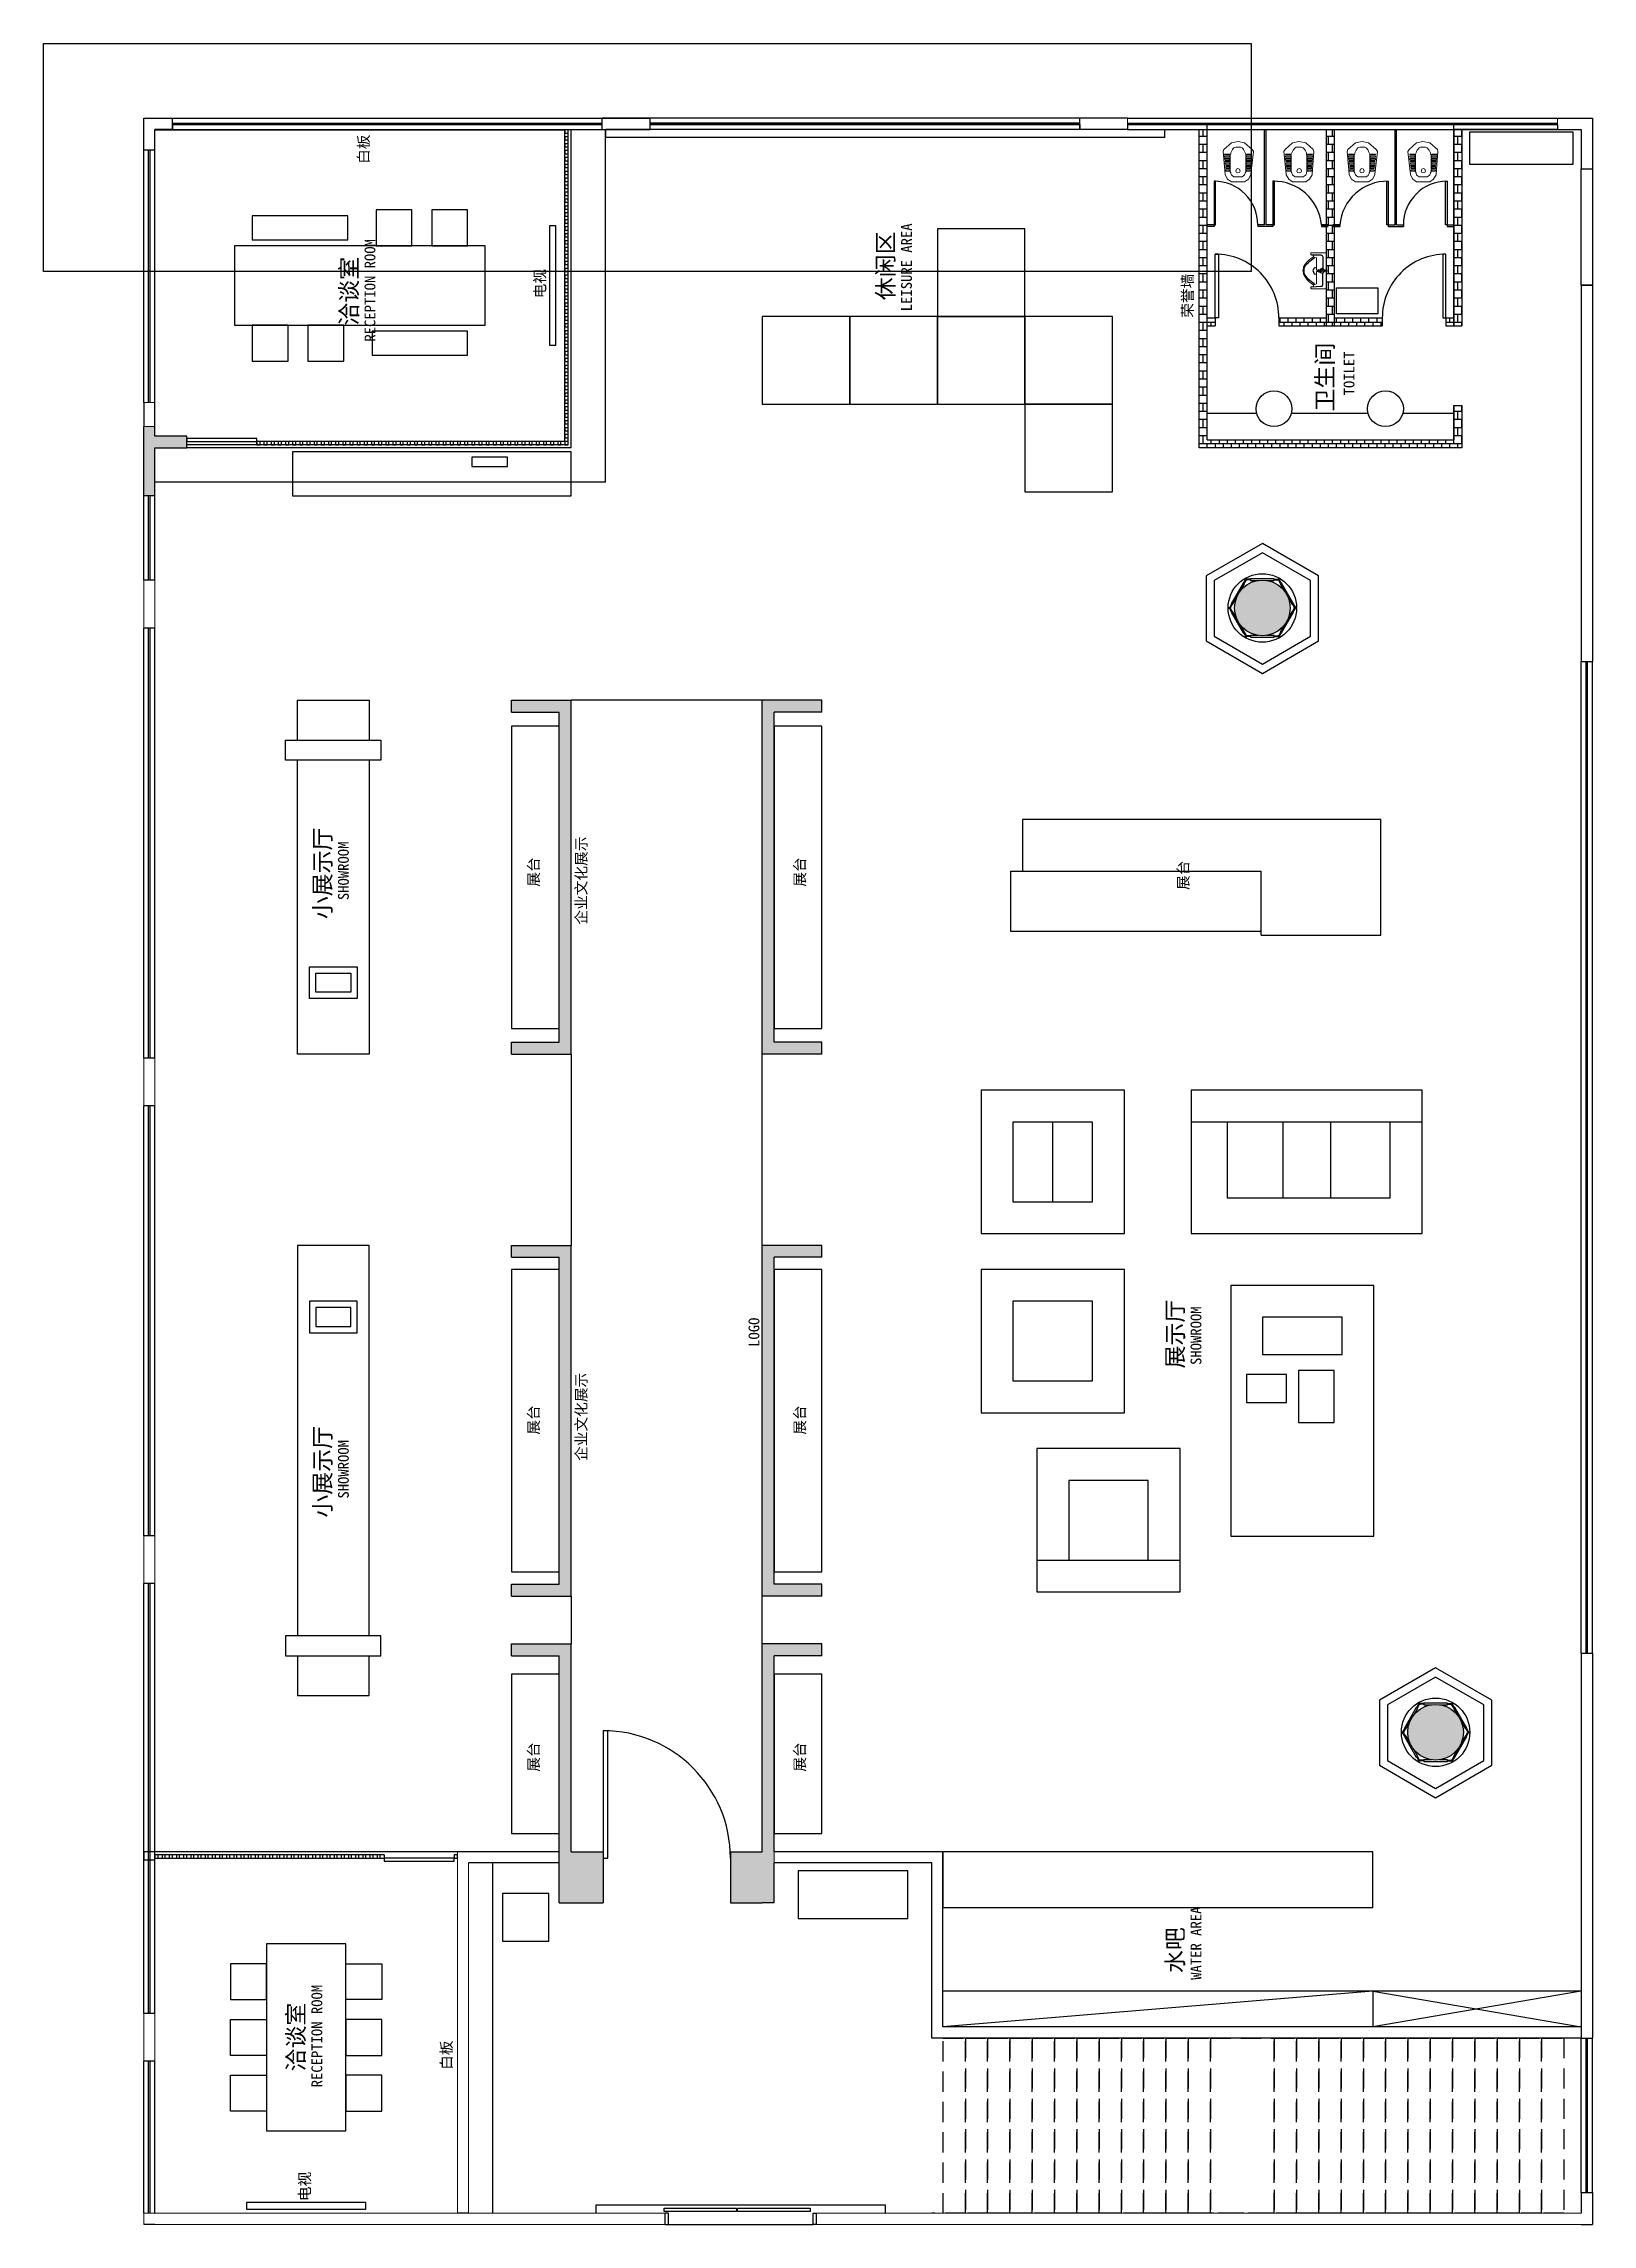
# Model space of a CAD drawing. Header units: millimetres. Extents: x 5625199 to 7433318, y -3316392 to -2552493.
# Drawn here: x 6168559 to 6188018, y -2655467 to -2628080 of the extents above; entities that cross this region are included whole.
import ezdxf

# ---------------------------------------------------------------- set-up
doc = ezdxf.new("R2010")
doc.units = ezdxf.units.MM
doc.linetypes.add('DASHEDX2', pattern=[38.1, 25.4, -12.7])
for name, color, linetype in [('155', 155, 'Continuous'), ('250', 250, 'Continuous'), ('PL-固定家具', 155, 'Continuous'), ('PL-固定落地', 155, 'Continuous'), ('PL-文字标注', 2, 'Continuous'), ('PL-新建墙体', 5, 'Continuous'), ('PL-活动家具', 15, 'Continuous'), ('PL-门', 4, 'Continuous')]:
    doc.layers.add(name, color=color, linetype=linetype)
doc.styles.add('黑体', font='simhei.ttf')
pattern_1 = [(180, (4007258.52, -8282773.3), (-4e-14, -101.6), []), (270, (4007258.515, -8282773.304), (50.8, -101.6), [101.6, -101.6])]

msp = doc.modelspace()

# ---------------------------------------------------------------- texts
at = {"layer": 'PL-文字标注', "color": 2, "style": '黑体'}
for s, height, p in [('白板', 135.168, (6172646.01, -2629590.38)), ('RECEPTION ROOM', 135.168, (6172727.29, -2631821.88)), ('休闲区', 211.2, (6179242.57, -2631302.67)), ('LEISURE AREA', 135.168, (6179468.19, -2631441.19)), ('洽谈室', 211.2, (6172501.66, -2631622.32)), ('电视', 135.168, (6174862.24, -2631278.61)), ('荣誉墙', 135.168, (6182998.6, -2631522.21)), ('卫生间', 211.2, (6184762.76, -2632700.28)), ('TOILET', 135.168, (6185028.39, -2632497.28)), ('小展示厅', 211.2, (6172167.84, -2639076.32)), ('SHOWROOM', 135.168, (6172393.46, -2638836.44)), ('企业文化展示', 135.168, (6175381.09, -2639143.82)), ('展台', 135.168, (6174782.77, -2638667.42)), ('展台', 135.168, (6178127.35, -2638667.42)), ('展台', 135.168, (6182945.33, -2638708.41)), ('展示厅', 211.2, (6182879.52, -2644718.31)), ('SHOWROOM', 135.168, (6183105.14, -2644674.03)), ('LOGO', 135.168, (6177551.9, -2644446.38)), ('企业文化展示', 135.168, (6175381.09, -2645878.76)), ('展台', 135.168, (6174782.77, -2645548.93)), ('展台', 135.168, (6178127.35, -2645548.93)), ('小展示厅', 211.2, (6172167.84, -2646592.09)), ('SHOWROOM', 135.168, (6172393.46, -2646352.21)), ('展台', 135.168, (6174782.77, -2649782.11)), ('展台', 135.168, (6178127.35, -2649782.11)), ('WATER AREA', 135.168, (6183105.14, -2652395.65)), ('水吧', 211.2, (6182879.52, -2652310.78)), ('洽谈室', 211.2, (6171834.02, -2653546.4)), ('RECEPTION ROOM', 135.168, (6172059.64, -2653745.97)), ('白板', 135.168, (6173687.42, -2653525.79)), ('电视', 135.168, (6171906.99, -2655174.96))]:
    msp.add_text(s, height=height, rotation=90, dxfattribs=at).set_placement(p)

# ---------------------------------------------------------------- blocks, each defined once
blk = doc.blocks.new('GRDRDRD')
at = {"lineweight": 9}
for points in [[(5099847, -2519310), (5099792, -2519279), (5099760, -2519231), (5099760, -2519145), (5099760, -2519066), (5099792, -2519018), (5099847, -2518987)], [(5099823, -2519097), (5099839, -2519073)], [(5099839, -2519073), (5099847, -2519066), (5099863, -2519058), (5099871, -2519058), (5099886, -2519050), (5100100, -2519050)], [(5099847, -2518987), (5099855, -2518987)], [(5100139, -2518955), (5099855, -2518987)], [(5100100, -2519050), (5100107, -2519050)], [(5100107, -2519050), (5100123, -2519058), (5100139, -2519066), (5100155, -2519073), (5100163, -2519081), (5100178, -2519089), (5100186, -2519097)], [(5100139, -2518955), (5100163, -2518971)], [(5100163, -2518971), (5100250, -2519066), (5100265, -2519145), (5100250, -2519231), (5100163, -2519326)], [(5099823, -2519200), (5099823, -2519097)], [(5099839, -2519223), (5099823, -2519200)], [(5100107, -2519247), (5100100, -2519247), (5099886, -2519247), (5099871, -2519239), (5099863, -2519239), (5099847, -2519231), (5099839, -2519223)], [(5100139, -2519334), (5099855, -2519310), (5099847, -2519310)], [(5100107, -2519239), (5100100, -2519247)], [(5100186, -2519200), (5100178, -2519208), (5100163, -2519216), (5100155, -2519223), (5100139, -2519231), (5100123, -2519239), (5100107, -2519239)], [(5100163, -2519326), (5100139, -2519334)], [(5100186, -2519097), (5100194, -2519113)], [(5100194, -2519176), (5100186, -2519200)], [(5100194, -2519176), (5100194, -2519113)]]:
    blk.add_lwpolyline(points, dxfattribs=at)
at = {"lineweight": 13}
for points in [[(5099894, -2518995), (5099910, -2518995), (5099910, -2519042), (5099894, -2519042)], [(5099926, -2518995), (5099942, -2518995), (5099942, -2519042), (5099926, -2519042)], [(5099950, -2518995), (5099965, -2518987), (5099965, -2519042), (5099950, -2519042)], [(5099981, -2518987), (5099997, -2518987), (5099997, -2519042), (5099981, -2519042)], [(5100013, -2518987), (5100021, -2518987), (5100021, -2519042), (5100013, -2519042)], [(5100052, -2519042), (5100036, -2519042), (5100036, -2518979), (5100052, -2518979)], [(5100084, -2519042), (5100068, -2519042), (5100068, -2518979), (5100084, -2518979)], [(5100107, -2519042), (5100100, -2519042), (5100100, -2518979), (5100107, -2518979)], [(5099894, -2519176), (5099878, -2519168), (5099871, -2519152), (5099878, -2519129), (5099894, -2519121), (5099918, -2519129), (5099926, -2519152), (5099918, -2519168)], [(5100084, -2519318), (5100068, -2519318), (5100068, -2519255), (5100084, -2519255)], [(5100100, -2519318), (5100100, -2519255), (5100107, -2519255), (5100107, -2519318)]]:
    blk.add_lwpolyline(points, close=True, dxfattribs=at)
for points in [[(5099894, -2519302), (5099894, -2519255), (5099910, -2519255), (5099910, -2519302)], [(5099910, -2519302), (5099894, -2519302)], [(5099926, -2519302), (5099926, -2519255), (5099942, -2519255), (5099942, -2519302)], [(5099942, -2519302), (5099926, -2519302)], [(5099950, -2519302), (5099950, -2519255), (5099965, -2519255), (5099965, -2519302)], [(5099965, -2519302), (5099950, -2519302)], [(5099981, -2519310), (5099981, -2519255), (5099997, -2519255), (5099997, -2519310)], [(5099997, -2519310), (5099981, -2519310)], [(5100013, -2519310), (5100013, -2519255), (5100021, -2519255), (5100021, -2519310)], [(5100021, -2519310), (5100013, -2519310)], [(5100036, -2519310), (5100036, -2519255), (5100052, -2519255), (5100052, -2519318), (5100036, -2519310)]]:
    blk.add_lwpolyline(points, dxfattribs=at)
blk = doc.blocks.new('SFSEEE')
at = {"lineweight": 9}
for points in [[(5103261, -2495352), (5103269, -2495352), (5103269, -2495375), (5103261, -2495375), (5103072, -2495375), (5103072, -2494925), (5103261, -2494925), (5103269, -2494933), (5103269, -2494949), (5103261, -2494949)], [(5103198, -2495139), (5103198, -2495012), (5103198, -2494989), (5103222, -2494981), (5103238, -2494973)], [(5103246, -2494949), (5103238, -2494957), (5103238, -2494965), (5103238, -2494973), (5103269, -2494996), (5103293, -2495012), (5103317, -2495036), (5103340, -2495075), (5103364, -2495107), (5103364, -2495123), (5103372, -2495154), (5103364, -2495178), (5103364, -2495202), (5103340, -2495233), (5103317, -2495265), (5103293, -2495289), (5103269, -2495304), (5103238, -2495328), (5103238, -2495336), (5103238, -2495344), (5103246, -2495352)], [(5103238, -2495328), (5103222, -2495320), (5103198, -2495312), (5103198, -2495296), (5103198, -2495162)]]:
    blk.add_lwpolyline(points, dxfattribs=at)
at = {"lineweight": 25}
for points in [[(5103261, -2494949), (5103143, -2494957), (5103127, -2494957), (5103119, -2494973), (5103119, -2495123)], [(5103222, -2494981), (5103230, -2494989), (5103261, -2495012), (5103285, -2495028), (5103301, -2495044), (5103332, -2495083), (5103348, -2495107), (5103356, -2495131), (5103356, -2495154), (5103356, -2495170), (5103348, -2495194), (5103332, -2495225), (5103301, -2495257), (5103285, -2495273), (5103261, -2495289), (5103230, -2495312), (5103222, -2495320)], [(5103072, -2495146), (5103096, -2495146), (5103104, -2495139)], [(5103104, -2495162), (5103096, -2495162), (5103072, -2495162), (5103072, -2495139)], [(5103261, -2495352), (5103143, -2495352), (5103127, -2495344), (5103119, -2495328), (5103119, -2495178)], [(5103159, -2495139), (5103159, -2495131)], [(5103159, -2495162), (5103159, -2495154)], [(5103167, -2495146), (5103175, -2495146), (5103182, -2495146)], [(5103167, -2495154), (5103175, -2495154), (5103182, -2495154)], [(5103175, -2495162), (5103175, -2495154)], [(5103182, -2495146), (5103190, -2495146), (5103190, -2495139), (5103190, -2495162), (5103190, -2495139), (5103190, -2495162), (5103182, -2495154)], [(5103198, -2495194), (5103230, -2495186), (5103246, -2495154), (5103230, -2495115), (5103198, -2495107)]]:
    blk.add_lwpolyline(points, dxfattribs=at)
for points in [[(5103072, -2495139), (5103072, -2495162), (5103072, -2495146)], [(5103127, -2495123), (5103111, -2495131), (5103104, -2495154), (5103111, -2495170), (5103127, -2495178), (5103151, -2495170), (5103159, -2495154), (5103151, -2495131)], [(5103143, -2495154), (5103135, -2495146), (5103127, -2495146), (5103119, -2495154), (5103127, -2495162), (5103135, -2495162)], [(5103175, -2495162), (5103175, -2495139), (5103167, -2495139), (5103167, -2495162)]]:
    blk.add_lwpolyline(points, close=True, dxfattribs=at)
blk = doc.blocks.new('G$CFB626B85')
at = {"layer": 'PL-活动家具'}
for points in [[(1100, 3300), (2200, 3300), (2200, 4400), (1100, 4400)], [(1100, 2200), (2200, 2200), (2200, 3300), (1100, 3300)], [(1100, 1100), (2200, 1100), (2200, 2200), (1100, 2200)], [(2200, 1100), (3300, 1100), (3300, 2200), (2200, 2200)], [(0, 0), (1100, 0), (1100, 1100), (0, 1100)], [(1100, 0), (2200, 0), (2200, 1100), (1100, 1100)]]:
    blk.add_lwpolyline(points, close=True, dxfattribs=at)

# ---------------------------------------------------------------- hatches: boundary and pattern name
at = {"layer": 'PL-新建墙体'}
h = msp.add_hatch(dxfattribs=at)
h.set_pattern_fill('AR-B88', color=250, scale=0.5, angle=180)
h.set_pattern_definition(pattern_1)
h.paths.add_polyline_path([(6183077.88, -2629157.18), (6183077.86, -2633157.35), (6186378.24, -2633157.35), (6186378.24, -2632623.14), (6186278.14, -2632623.14), (6186278.14, -2633057.14), (6183179.96, -2633057.14), (6183179.98, -2629157.18)])
h.paths.add_polyline_path([(6184679.05, -2629157.18), (6184679.05, -2631623.14), (6184779.05, -2631623.14), (6184779.05, -2629157.18)])
h.paths.add_polyline_path([(6184679.05, -2631523.14), (6184079.74, -2631523.14), (6184079.74, -2631623.14), (6184679.05, -2631623.14)])
h.paths.add_polyline_path([(6184779.05, -2631623.14), (6185378.14, -2631623.14), (6185378.14, -2631523.14), (6184779.05, -2631523.14)])
h.paths.add_polyline_path([(6183179.97, -2631523.14), (6183179.97, -2631623.14), (6183279.74, -2631623.14), (6183279.74, -2631523.14)])
h.paths.add_polyline_path([(6186278.14, -2631523.14), (6186178.14, -2631523.14), (6186178.14, -2631623.14), (6186278.14, -2631623.14)])
h.paths.add_polyline_path([(6186278.14, -2631623.14), (6186378.24, -2631623.14), (6186378.24, -2629157.19), (6186278.14, -2629157.19), (6186278.14, -2631523.14)])
h = msp.add_hatch(dxfattribs=at)
h.set_pattern_fill('AR-B88', color=250, scale=0.5, angle=180)
h.set_pattern_definition(pattern_1)
h.paths.add_polyline_path([(6175038.18, -2650926.74), (6175038.18, -2651426.74), (6175188.18, -2651426.74), (6175588.18, -2651426.72), (6175588.18, -2650786.74), (6175188.18, -2650786.74), (6175188.18, -2648175.61), (6174438.18, -2648175.61), (6174438.18, -2648325.61), (6175038.18, -2648325.61), (6175038.18, -2650786.74)])
h.paths.add_polyline_path([(6177588.18, -2651426.74), (6177738.18, -2651426.64), (6177738.18, -2650926.74), (6177738.18, -2650786.47), (6177738.18, -2648325.61), (6178338.18, -2648325.61), (6178338.18, -2648175.61), (6177588.18, -2648175.61), (6177588.18, -2650786.74), (6177188.18, -2650786.74), (6177188.18, -2651426.66)])
h.paths.add_polyline_path([(6177588.18, -2647575.61), (6178338.18, -2647575.61), (6178338.18, -2647425.61), (6177738.18, -2647425.61), (6177738.18, -2643321.99), (6178338.18, -2643321.99), (6178338.18, -2643171.99), (6177588.18, -2643171.99)])
h.paths.add_polyline_path([(6175188.18, -2643171.99), (6174438.18, -2643171.99), (6174438.18, -2643321.99), (6175038.18, -2643321.99), (6175038.18, -2647425.61), (6174438.18, -2647425.61), (6174438.18, -2647575.61), (6175188.18, -2647575.61)])
h.paths.add_polyline_path([(6175188.18, -2636326.71), (6174438.18, -2636326.71), (6174438.18, -2636476.71), (6175038.18, -2636476.71), (6175038.18, -2640621.99), (6174438.18, -2640621.99), (6174438.18, -2640771.99), (6175188.18, -2640771.99)])
h.paths.add_polyline_path([(6177588.18, -2640771.99), (6178338.18, -2640771.99), (6178338.18, -2640621.99), (6177738.18, -2640621.99), (6177738.18, -2636476.71), (6178338.18, -2636476.71), (6178338.18, -2636326.71), (6177588.18, -2636326.71)])
h.paths.add_polyline_path([(6169818.07, -2633757.35), (6169878.07, -2633757.35), (6169898.07, -2633757.35), (6169958.07, -2633757.35), (6169958.07, -2633157.35), (6170358.07, -2633157.35), (6170358.07, -2633007.35), (6169958.07, -2633007.35), (6169958.07, -2632886.76), (6169818.07, -2632886.76)])
h.paths.add_polyline_path([(6183871.62, -2634816.83, 1), (6183871.62, -2635516.83, 1)])
h.paths.add_polyline_path([(6186048.24, -2648936.76, 1), (6186048.24, -2649636.76, 1)])

# ---------------------------------------------------------------- linework, layer by layer
at = {"color": 255, "ltscale": 500}
for p, q in [((6169818.07, -2629418.86), (6169818.07, -2629017.16)), ((6169818.07, -2629017.16), (6170178.24, -2629017.18)), ((6169958.07, -2629418.86), (6169958.07, -2629157.18)), ((6170178.24, -2629157.18), (6169958.07, -2629157.18)), ((6170178.24, -2629157.18), (6170178.24, -2629017.18)), ((6175578.24, -2629157.18), (6175578.24, -2629017.18)), ((6176178.24, -2629157.18), (6176178.24, -2629017.18)), ((6181578.24, -2629157.19), (6181578.24, -2629017.18)), ((6187878.24, -2629652.99), (6188018.24, -2629652.99)), ((6187878.24, -2631112.18), (6188018.24, -2631112.18)), ((6169818.07, -2632586.76), (6169818.07, -2632886.76)), ((6169958.07, -2632886.76), (6169958.07, -2632586.76)), ((6169958.07, -2655466.87), (6169818.07, -2655466.87)), ((6173898.07, -2655326.76), (6173758.07, -2655326.76))]:
    msp.add_line(p, q, dxfattribs=at)
at = {"color": 250, "ltscale": 500}
for p, q in [((6170178.24, -2629017.18), (6175578.24, -2629017.18)), ((6170178.24, -2629157.18), (6173346.15, -2629157.18)), ((6170178.24, -2629157.18), (6175578.24, -2629157.18)), ((6181578.24, -2629017.18), (6176178.24, -2629017.18)), ((6181578.24, -2629157.18), (6176178.24, -2629157.18)), ((6182178.42, -2629017.18), (6187578.42, -2629017.18)), ((6182178.42, -2629157.18), (6187578.42, -2629157.18)), ((6169818.07, -2632586.76), (6169818.07, -2629418.86)), ((6169958.07, -2632586.76), (6169958.07, -2629418.86)), ((6169818.07, -2634818.86), (6169818.07, -2633757.35)), ((6169958.07, -2634818.86), (6169958.07, -2633757.35)), ((6169818.07, -2640818.86), (6169818.07, -2635418.86)), ((6169958.07, -2640818.86), (6169958.07, -2635418.86)), ((6187878.24, -2648294.04), (6187878.24, -2635839.92)), ((6188018.24, -2648294.04), (6188018.24, -2635839.92)), ((6169818.07, -2646818.86), (6169818.07, -2641418.86)), ((6169958.07, -2646818.86), (6169958.07, -2641418.86)), ((6169818.07, -2652818.86), (6169818.07, -2647418.86)), ((6169958.07, -2652818.86), (6169958.07, -2647418.86)), ((6187878.24, -2655067.19), (6187878.24, -2653126.76)), ((6188018.24, -2655067.19), (6188018.24, -2653126.76)), ((6169818.07, -2655326.76), (6169818.07, -2653418.86)), ((6169958.07, -2655326.76), (6169958.07, -2653418.86)), ((6176408.56, -2655466.87), (6178228.56, -2655466.87))]:
    msp.add_line(p, q, dxfattribs=at)
at = {"color": 3, "ltscale": 500}
for p, q in [((6170178.24, -2629077.18), (6175578.24, -2629077.18)), ((6170178.24, -2629097.18), (6175578.24, -2629097.18)), ((6181578.24, -2629077.18), (6176178.24, -2629077.18)), ((6181578.24, -2629097.18), (6176178.24, -2629097.18)), ((6182178.42, -2629077.18), (6187578.42, -2629077.18)), ((6182178.42, -2629097.18), (6187578.42, -2629097.18)), ((6169878.07, -2632586.76), (6169878.07, -2629418.86)), ((6169898.07, -2632586.76), (6169898.07, -2629418.86)), ((6169878.07, -2634818.86), (6169878.07, -2633757.35)), ((6169898.07, -2634818.86), (6169898.07, -2633757.35)), ((6169878.07, -2640818.86), (6169878.07, -2635418.86)), ((6169898.07, -2640818.86), (6169898.07, -2635418.86)), ((6187938.24, -2648294.04), (6187938.24, -2635839.92)), ((6187958.24, -2648294.04), (6187958.24, -2635839.92)), ((6169878.07, -2646818.86), (6169878.07, -2641418.86)), ((6169898.07, -2646818.86), (6169898.07, -2641418.86)), ((6169878.07, -2652818.86), (6169878.07, -2647418.86)), ((6169898.07, -2652818.86), (6169898.07, -2647418.86)), ((6187938.24, -2655067.19), (6187938.24, -2653126.76)), ((6187958.24, -2655067.19), (6187958.24, -2653126.76)), ((6169878.07, -2655326.76), (6169878.07, -2653418.86)), ((6169898.07, -2655326.76), (6169898.07, -2653418.86))]:
    msp.add_line(p, q, dxfattribs=at)
at = {"ltscale": 500}
for p, q in [((6175578.24, -2629017.18), (6176178.24, -2629017.18)), ((6176178.24, -2629017.18), (6175578.24, -2629017.18)), ((6175578.24, -2629157.18), (6176178.24, -2629157.18)), ((6176178.24, -2629157.18), (6175623.18, -2629157.18)), ((6182178.42, -2629017.18), (6181578.24, -2629017.18)), ((6182178.42, -2629157.18), (6181578.24, -2629157.18)), ((6186278.14, -2629157.17), (6186278.14, -2631623.14)), ((6186378.24, -2629157.17), (6186378.24, -2629157.17)), ((6187578.47, -2629017.17), (6188018.24, -2629017.17)), ((6187578.47, -2629157.17), (6187878.24, -2629157.17)), ((6187878.24, -2629157.17), (6187878.24, -2629652.99)), ((6188018.24, -2629017.17), (6188018.24, -2629652.99)), ((6187878.24, -2631112.18), (6187878.24, -2635839.92)), ((6188018.24, -2631112.18), (6188018.24, -2635839.92)), ((6186378.24, -2633157.35), (6184475.6, -2633157.35)), ((6187878.24, -2648294.04), (6187878.24, -2653126.76)), ((6188018.24, -2648294.04), (6188018.24, -2653126.76)), ((6175038.18, -2650786.74), (6173758.07, -2650786.74)), ((6179858.29, -2650786.55), (6177738.18, -2650786.47)), ((6179858.29, -2652986.76), (6179858.29, -2650786.74)), ((6175038.18, -2650926.74), (6173898.07, -2650926.74)), ((6179718.66, -2650926.74), (6177738.18, -2650926.74)), ((6179718.66, -2653126.76), (6179718.66, -2650926.74)), ((6187878.24, -2655067.19), (6187878.24, -2655326.76)), ((6188018.24, -2655067.19), (6188018.24, -2655466.87)), ((6176368.56, -2655466.87), (6176368.56, -2655326.77)), ((6178268.56, -2655466.87), (6178268.56, -2655326.77)), ((6187878.24, -2655466.87), (6188018.24, -2655466.87))]:
    msp.add_line(p, q, dxfattribs=at)
at = {"color": 255, "lineweight": 9}
for p, q in [((6182178.42, -2629017.17), (6182178.42, -2629157.18)), ((6187578.47, -2629017.17), (6187578.47, -2629157.17)), ((6187878.24, -2631112.18), (6187878.24, -2635839.92)), ((6188018.24, -2631112.18), (6188018.24, -2635839.92)), ((6169818.07, -2632586.76), (6169958.07, -2632586.76)), ((6169818.07, -2632886.76), (6169958.07, -2632886.76)), ((6169818.07, -2635418.86), (6169818.07, -2634818.86)), ((6169958.07, -2635418.86), (6169958.07, -2634818.86)), ((6169818.07, -2641418.86), (6169818.07, -2640818.86)), ((6169958.07, -2641418.86), (6169958.07, -2640818.86)), ((6169818.07, -2647418.86), (6169818.07, -2646818.86)), ((6169958.07, -2647418.86), (6169958.07, -2646818.86)), ((6169818.07, -2653418.86), (6169818.07, -2652818.86)), ((6169958.07, -2653418.86), (6169958.07, -2652818.86))]:
    msp.add_line(p, q, dxfattribs=at)
at = {"color": 255}
for p, q in [((6169958.07, -2629418.86), (6169818.07, -2629418.86)), ((6169958.07, -2634818.86), (6169818.07, -2634818.86)), ((6169958.07, -2635418.86), (6169818.07, -2635418.86)), ((6187878.24, -2635839.92), (6188018.24, -2635839.92)), ((6169958.07, -2640818.86), (6169818.07, -2640818.86)), ((6169958.07, -2641418.86), (6169818.07, -2641418.86)), ((6169958.07, -2646818.86), (6169818.07, -2646818.86)), ((6169958.07, -2647418.86), (6169818.07, -2647418.86)), ((6187878.24, -2648294.04), (6188018.24, -2648294.04)), ((6187878.24, -2648294.04), (6188018.24, -2648294.04)), ((6169958.07, -2652818.86), (6169818.07, -2652818.86)), ((6187878.24, -2653126.76), (6188018.24, -2653126.76)), ((6169958.07, -2653418.86), (6169818.07, -2653418.86)), ((6187878.24, -2655067.19), (6188018.24, -2655067.19))]:
    msp.add_line(p, q, dxfattribs=at)
at = {"lineweight": 9}
for p, q in [((6173758.07, -2650786.74), (6173758.07, -2653266.76)), ((6177738.18, -2650926.74), (6177738.18, -2650786.74)), ((6173898.07, -2650926.74), (6173898.07, -2653126.76)), ((6173758.07, -2655326.76), (6173758.07, -2653266.76)), ((6173758.07, -2653266.76), (6173758.07, -2653266.76)), ((6173898.07, -2655326.76), (6173898.07, -2653126.76))]:
    msp.add_line(p, q, dxfattribs=at)
at = {"lineweight": 18}
for p, q in [((6179858.29, -2650786.55), (6179858.29, -2652986.76)), ((6169818.07, -2655326.76), (6173758.07, -2655326.76)), ((6169818.07, -2655326.76), (6169818.07, -2655466.87)), ((6176368.56, -2655466.87), (6169958.07, -2655466.87)), ((6173898.07, -2655326.76), (6176368.56, -2655326.77)), ((6187878.24, -2655326.76), (6178268.56, -2655326.77)), ((6187878.24, -2655466.87), (6178268.56, -2655466.87))]:
    msp.add_line(p, q, dxfattribs=at)
for p, q in [((6187878.24, -2652986.76), (6179858.29, -2652986.76)), ((6187878.24, -2653126.76), (6179718.66, -2653126.76))]:
    msp.add_line(p, q)
at = {"color": 255, "linetype": 'DASHEDX2', "ltscale": 10}
msp.add_line((6187378.24, -2655326.76), (6179719.23, -2655326.76), dxfattribs=at)
at = {"color": 255, "lineweight": 18}
msp.add_line((6185157.67, -2655326.76), (6179719.23, -2655326.76), dxfattribs=at)
at = {"color": 250, "linetype": 'DASHEDX2', "ltscale": 10}
for points in [[(6179860.24, -2655326.76), (6179860.32, -2653126.76), (6180140.32, -2653126.76), (6180140.24, -2655326.76)], [(6180140.24, -2655326.76), (6180140.32, -2653126.76), (6180420.32, -2653126.76), (6180420.24, -2655326.76)], [(6180420.24, -2655326.76), (6180420.32, -2653126.76), (6180700.32, -2653126.76), (6180700.24, -2655326.76)], [(6180700.24, -2655326.76), (6180700.32, -2653126.76), (6180980.32, -2653126.76), (6180980.24, -2655326.76)], [(6180980.24, -2655326.76), (6180980.32, -2653126.76), (6181260.32, -2653126.76), (6181260.24, -2655326.76)], [(6181260.24, -2655326.76), (6181260.32, -2653126.76), (6181540.32, -2653126.76), (6181540.24, -2655326.76)], [(6181540.24, -2655326.76), (6181540.32, -2653126.76), (6181820.32, -2653126.76), (6181820.24, -2655326.76)], [(6181820.24, -2655326.76), (6181820.32, -2653126.76), (6182100.32, -2653126.76), (6182100.24, -2655326.76)], [(6182100.24, -2655326.76), (6182100.32, -2653126.76), (6182380.32, -2653126.76), (6182380.24, -2655326.76)], [(6182380.24, -2655326.76), (6182380.32, -2653126.76), (6182660.32, -2653126.76), (6182660.24, -2655326.76)], [(6182660.24, -2655326.76), (6182660.32, -2653126.76), (6182940.32, -2653126.76), (6182940.24, -2655326.76)], [(6182940.24, -2655326.76), (6182940.32, -2653126.76), (6183220.32, -2653126.76), (6183220.24, -2655326.76)], [(6183220.24, -2655326.76), (6183220.32, -2653126.76), (6184020.32, -2653126.76), (6184020.24, -2655326.76)], [(6184020.24, -2655326.76), (6184020.32, -2653126.76), (6184300.32, -2653126.76), (6184300.24, -2655326.76)], [(6184300.24, -2655326.76), (6184300.32, -2653126.76), (6184580.32, -2653126.76), (6184580.24, -2655326.76)], [(6184580.24, -2655326.76), (6184580.32, -2653126.76), (6184860.32, -2653126.76), (6184860.24, -2655326.76)], [(6184860.24, -2655326.76), (6184860.32, -2653126.76), (6185140.32, -2653126.76), (6185140.24, -2655326.76)], [(6185140.24, -2655326.76), (6185140.32, -2653126.76), (6185420.32, -2653126.76), (6185420.24, -2655326.76)], [(6185420.24, -2655326.76), (6185420.32, -2653126.76), (6185700.32, -2653126.76), (6185700.24, -2655326.76)], [(6185700.24, -2655326.76), (6185700.32, -2653126.76), (6185980.32, -2653126.76), (6185980.24, -2655326.76)], [(6185980.24, -2655326.76), (6185980.32, -2653126.76), (6186260.32, -2653126.76), (6186260.24, -2655326.76)], [(6186260.24, -2655326.76), (6186260.32, -2653126.76), (6186540.32, -2653126.76), (6186540.24, -2655326.76)], [(6186540.24, -2655326.76), (6186540.32, -2653126.76), (6186820.32, -2653126.76), (6186820.24, -2655326.76)], [(6186820.24, -2655326.76), (6186820.32, -2653126.76), (6187100.32, -2653126.76), (6187100.24, -2655326.76)], [(6187100.24, -2655326.76), (6187100.32, -2653126.76), (6187380.32, -2653126.76), (6187380.24, -2655326.76)], [(6187380.24, -2655326.76), (6187380.32, -2653126.76), (6187660.32, -2653126.76), (6187660.24, -2655326.76)]]:
    msp.add_lwpolyline(points, close=True, dxfattribs=at)
at = {"ltscale": 500}
for points in [[(6176368.56, -2655466.87), (6176408.56, -2655466.87), (6176408.56, -2655326.87), (6176368.56, -2655326.87)], [(6178268.56, -2655466.87), (6178228.56, -2655466.87), (6178228.56, -2655326.87), (6178268.56, -2655326.87)]]:
    msp.add_lwpolyline(points, dxfattribs=at)
at = {"layer": '155', "color": 6, "ltscale": 500}
msp.add_lwpolyline([(6168559.07, -2628079.53), (6183732.26, -2628079.53), (6183732.26, -2630940.28), (6168559.07, -2630940.28)], close=True, dxfattribs=at)
at = {"layer": '250', "ltscale": 500}
for p, q in [((6177588.18, -2636326.71), (6175188.18, -2636326.71)), ((6175188.18, -2640771.99), (6175188.18, -2643171.99)), ((6177588.18, -2643171.99), (6177588.18, -2640771.99)), ((6175188.18, -2647575.61), (6175188.18, -2648175.61)), ((6177588.18, -2648175.61), (6177588.18, -2647575.61))]:
    msp.add_line(p, q, dxfattribs=at)
msp.add_lwpolyline([(6187878.24, -2631112.18), (6187878.24, -2629652.99), (6188018.24, -2629652.99), (6188018.24, -2631112.18)], close=True, dxfattribs=at)
at = {"layer": 'PL-固定家具', "ltscale": 500}
for p, q in [((6175108.18, -2633077.35), (6175108.18, -2629157.18)), ((6175148.18, -2633117.35), (6175148.18, -2629157.18)), ((6183899.52, -2630357.16), (6183899.52, -2629157.16)), ((6183919.52, -2630357.16), (6183919.52, -2629157.16)), ((6185538.36, -2630357.16), (6185538.36, -2629157.16)), ((6185558.36, -2630357.16), (6185558.36, -2629157.16)), ((6183264.75, -2630357.16), (6183179.98, -2630357.16)), ((6183264.75, -2630377.16), (6183179.98, -2630377.16)), ((6183264.75, -2630357.16), (6183264.75, -2630377.16)), ((6183899.52, -2630357.16), (6183814.75, -2630357.16)), ((6183814.75, -2630357.16), (6183814.75, -2630377.16)), ((6184004.28, -2630377.16), (6183814.75, -2630377.16)), ((6184004.28, -2630357.16), (6183919.52, -2630357.16)), ((6184004.28, -2630357.16), (6184004.28, -2630377.16)), ((6184699.06, -2630357.16), (6184614.28, -2630357.16)), ((6184614.28, -2630357.16), (6184699.05, -2630357.16)), ((6184614.28, -2630357.16), (6184614.28, -2630377.16)), ((6184699.06, -2630377.16), (6184614.28, -2630377.16)), ((6184614.28, -2630377.16), (6184699.05, -2630377.16)), ((6184758.82, -2630357.16), (6184843.6, -2630357.16)), ((6184758.82, -2630377.16), (6184843.6, -2630377.16)), ((6184843.6, -2630357.16), (6184758.83, -2630357.16)), ((6184843.6, -2630377.16), (6184758.83, -2630377.16)), ((6184843.6, -2630357.16), (6184843.6, -2630377.16)), ((6185453.6, -2630357.16), (6185538.36, -2630357.16)), ((6185453.6, -2630357.16), (6185453.6, -2630377.16)), ((6185453.6, -2630377.16), (6185643.13, -2630377.16)), ((6185558.36, -2630357.16), (6185643.13, -2630357.16)), ((6185643.13, -2630357.16), (6185643.13, -2630377.16)), ((6186193.13, -2630357.16), (6186277.9, -2630357.16)), ((6186193.13, -2630357.16), (6186193.13, -2630377.16)), ((6186193.13, -2630377.16), (6186277.9, -2630377.16)), ((6175108.18, -2633077.35), (6171238.07, -2633077.35)), ((6175148.18, -2633117.35), (6171238.07, -2633117.35)), ((6172837.96, -2650826.74), (6169957.96, -2650826.74)), ((6169957.96, -2650866.74), (6172838.07, -2650866.74)), ((6172838.07, -2650826.74), (6172838.07, -2650866.74))]:
    msp.add_line(p, q, dxfattribs=at)
at = {"layer": 'PL-固定家具', "color": 8}
for p, q in [((6183633.69, -2634856.12), (6183657.84, -2634816.55)), ((6183642.23, -2634861.33), (6183666.38, -2634821.76)), ((6183721.5, -2634805.43), (6183675.16, -2634806.55)), ((6183721.74, -2634815.42), (6183675.4, -2634816.55)), ((6184021.5, -2634815.42), (6184067.84, -2634816.55)), ((6184021.74, -2634805.43), (6184068.09, -2634806.55)), ((6184101.01, -2634861.33), (6184076.86, -2634821.76)), ((6184109.55, -2634856.12), (6184085.4, -2634816.55)), ((6183483.57, -2635116.14), (6183461.38, -2635156.84)), ((6183483.57, -2635217.53), (6183461.38, -2635176.83)), ((6183492.35, -2635120.93), (6183470.16, -2635161.62)), ((6183492.35, -2635212.74), (6183470.16, -2635172.04)), ((6184250.89, -2635120.93), (6184273.09, -2635161.62)), ((6184250.89, -2635212.74), (6184273.09, -2635172.04)), ((6184259.67, -2635116.14), (6184281.86, -2635156.84)), ((6184259.67, -2635217.53), (6184281.86, -2635176.83)), ((6183633.69, -2635477.55), (6183657.84, -2635517.12)), ((6183642.23, -2635472.34), (6183666.38, -2635511.91)), ((6184101.01, -2635472.34), (6184076.86, -2635511.91)), ((6184109.55, -2635477.55), (6184085.4, -2635517.12)), ((6183721.5, -2635528.24), (6183675.16, -2635527.11)), ((6183721.74, -2635518.25), (6183675.4, -2635517.12)), ((6184021.5, -2635518.25), (6184067.84, -2635517.12)), ((6184021.74, -2635528.24), (6184068.09, -2635527.11)), ((6185810.31, -2648976.04), (6185834.46, -2648936.47)), ((6185818.85, -2648981.25), (6185843, -2648941.68)), ((6185898.12, -2648925.35), (6185851.78, -2648926.48)), ((6185898.36, -2648935.35), (6185852.02, -2648936.47)), ((6186198.12, -2648935.35), (6186244.46, -2648936.47)), ((6186198.36, -2648925.35), (6186244.71, -2648926.48)), ((6186277.64, -2648981.25), (6186253.49, -2648941.68)), ((6186286.17, -2648976.04), (6186262.02, -2648936.47)), ((6185660.19, -2649236.06), (6185638, -2649276.76)), ((6185660.19, -2649337.45), (6185638, -2649296.75)), ((6185668.97, -2649240.85), (6185646.78, -2649281.55)), ((6185668.97, -2649332.66), (6185646.78, -2649291.97)), ((6186427.51, -2649240.85), (6186449.71, -2649281.55)), ((6186427.51, -2649332.66), (6186449.71, -2649291.97)), ((6186436.29, -2649236.06), (6186458.49, -2649276.76)), ((6186436.29, -2649337.45), (6186458.49, -2649296.75)), ((6185810.31, -2649597.47), (6185834.46, -2649637.04)), ((6185818.85, -2649592.26), (6185843, -2649631.83)), ((6185898.12, -2649648.17), (6185851.78, -2649647.04)), ((6185898.36, -2649638.17), (6185852.02, -2649637.04)), ((6186198.12, -2649638.17), (6186244.46, -2649637.04)), ((6186198.36, -2649648.17), (6186244.71, -2649647.04)), ((6186277.64, -2649592.26), (6186253.49, -2649631.83)), ((6186286.17, -2649597.47), (6186262.02, -2649637.04))]:
    msp.add_line(p, q, dxfattribs=at)
at = {"layer": 'PL-固定家具'}
msp.add_line((6174198.07, -2650926.74), (6174198.07, -2655326.76), dxfattribs=at)
at = {"layer": 'PL-固定家具', "color": 250, "ltscale": 500}
for points in [[(6175108.18, -2629162.35), (6175108.18, -2629202.35), (6175148.18, -2629202.35), (6175148.18, -2629162.35)], [(6175108.18, -2629249.35), (6175108.18, -2629289.35), (6175148.18, -2629289.35), (6175148.18, -2629249.35)], [(6175108.18, -2629336.35), (6175108.18, -2629376.35), (6175148.18, -2629376.35), (6175148.18, -2629336.35)], [(6175108.18, -2629423.35), (6175108.18, -2629463.35), (6175148.18, -2629463.35), (6175148.18, -2629423.35)], [(6175108.18, -2629510.35), (6175108.18, -2629550.35), (6175148.18, -2629550.35), (6175148.18, -2629510.35)], [(6175108.18, -2629597.35), (6175108.18, -2629637.35), (6175148.18, -2629637.35), (6175148.18, -2629597.35)], [(6175108.18, -2629684.35), (6175108.18, -2629724.35), (6175148.18, -2629724.35), (6175148.18, -2629684.35)], [(6175108.18, -2629771.35), (6175108.18, -2629811.35), (6175148.18, -2629811.35), (6175148.18, -2629771.35)], [(6175108.18, -2629858.35), (6175108.18, -2629898.35), (6175148.18, -2629898.35), (6175148.18, -2629858.35)], [(6175108.18, -2629945.35), (6175108.18, -2629985.35), (6175148.18, -2629985.35), (6175148.18, -2629945.35)], [(6175108.18, -2630032.35), (6175108.18, -2630072.35), (6175148.18, -2630072.35), (6175148.18, -2630032.35)], [(6175108.18, -2630119.35), (6175108.18, -2630159.35), (6175148.18, -2630159.35), (6175148.18, -2630119.35)], [(6175108.18, -2630206.35), (6175108.18, -2630246.35), (6175148.18, -2630246.35), (6175148.18, -2630206.35)], [(6175108.18, -2630293.35), (6175108.18, -2630333.35), (6175148.18, -2630333.35), (6175148.18, -2630293.35)], [(6175108.18, -2630380.35), (6175108.18, -2630420.35), (6175148.18, -2630420.35), (6175148.18, -2630380.35)], [(6175108.18, -2630467.35), (6175108.18, -2630507.35), (6175148.18, -2630507.35), (6175148.18, -2630467.35)], [(6175108.18, -2630554.35), (6175108.18, -2630594.35), (6175148.18, -2630594.35), (6175148.18, -2630554.35)], [(6175108.18, -2630641.35), (6175108.18, -2630681.35), (6175148.18, -2630681.35), (6175148.18, -2630641.35)], [(6175108.18, -2630728.35), (6175108.18, -2630768.35), (6175148.18, -2630768.35), (6175148.18, -2630728.35)], [(6175108.18, -2630815.35), (6175108.18, -2630855.35), (6175148.18, -2630855.35), (6175148.18, -2630815.35)], [(6175108.18, -2630902.35), (6175108.18, -2630942.35), (6175148.18, -2630942.35), (6175148.18, -2630902.35)], [(6175108.18, -2630989.35), (6175108.18, -2631029.35), (6175148.18, -2631029.35), (6175148.18, -2630989.35)], [(6175108.18, -2631076.35), (6175108.18, -2631116.35), (6175148.18, -2631116.35), (6175148.18, -2631076.35)], [(6175108.18, -2631163.35), (6175108.18, -2631203.35), (6175148.18, -2631203.35), (6175148.18, -2631163.35)], [(6175108.18, -2631250.35), (6175108.18, -2631290.35), (6175148.18, -2631290.35), (6175148.18, -2631250.35)], [(6175108.18, -2631337.35), (6175108.18, -2631377.35), (6175148.18, -2631377.35), (6175148.18, -2631337.35)], [(6175108.18, -2631424.35), (6175108.18, -2631464.35), (6175148.18, -2631464.35), (6175148.18, -2631424.35)], [(6175108.18, -2631511.35), (6175108.18, -2631551.35), (6175148.18, -2631551.35), (6175148.18, -2631511.35)], [(6175108.18, -2631598.35), (6175108.18, -2631638.35), (6175148.18, -2631638.35), (6175148.18, -2631598.35)], [(6175108.18, -2631685.35), (6175108.18, -2631725.35), (6175148.18, -2631725.35), (6175148.18, -2631685.35)], [(6175108.18, -2631772.35), (6175108.18, -2631812.35), (6175148.18, -2631812.35), (6175148.18, -2631772.35)], [(6175108.18, -2631859.35), (6175108.18, -2631899.35), (6175148.18, -2631899.35), (6175148.18, -2631859.35)], [(6175108.18, -2631946.35), (6175108.18, -2631986.35), (6175148.18, -2631986.35), (6175148.18, -2631946.35)], [(6175108.18, -2632033.35), (6175108.18, -2632073.35), (6175148.18, -2632073.35), (6175148.18, -2632033.35)], [(6175108.18, -2632120.35), (6175108.18, -2632160.35), (6175148.18, -2632160.35), (6175148.18, -2632120.35)], [(6175108.18, -2632207.35), (6175108.18, -2632247.35), (6175148.18, -2632247.35), (6175148.18, -2632207.35)], [(6175108.18, -2632294.35), (6175108.18, -2632334.35), (6175148.18, -2632334.35), (6175148.18, -2632294.35)], [(6175108.18, -2632381.35), (6175108.18, -2632421.35), (6175148.18, -2632421.35), (6175148.18, -2632381.35)], [(6175108.18, -2632468.35), (6175108.18, -2632508.35), (6175148.18, -2632508.35), (6175148.18, -2632468.35)], [(6175108.18, -2632555.35), (6175108.18, -2632595.35), (6175148.18, -2632595.35), (6175148.18, -2632555.35)], [(6175108.18, -2632642.35), (6175108.18, -2632682.35), (6175148.18, -2632682.35), (6175148.18, -2632642.35)], [(6175108.18, -2632729.35), (6175108.18, -2632769.35), (6175148.18, -2632769.35), (6175148.18, -2632729.35)], [(6175108.18, -2632816.35), (6175108.18, -2632856.35), (6175148.18, -2632856.35), (6175148.18, -2632816.35)], [(6175108.18, -2632903.35), (6175108.18, -2632943.35), (6175148.18, -2632943.35), (6175148.18, -2632903.35)], [(6175108.18, -2632990.35), (6175108.18, -2633030.35), (6175148.18, -2633030.35), (6175148.18, -2632990.35)], [(6171238.18, -2633077.35), (6171238.18, -2633117.35), (6171278.18, -2633117.35), (6171278.18, -2633077.35)], [(6171328.18, -2633077.35), (6171328.18, -2633117.35), (6171368.18, -2633117.35), (6171368.18, -2633077.35)], [(6171418.18, -2633077.35), (6171418.18, -2633117.35), (6171458.18, -2633117.35), (6171458.18, -2633077.35)], [(6171508.18, -2633077.35), (6171508.18, -2633117.35), (6171548.18, -2633117.35), (6171548.18, -2633077.35)], [(6171598.18, -2633077.35), (6171598.18, -2633117.35), (6171638.18, -2633117.35), (6171638.18, -2633077.35)], [(6171688.18, -2633077.35), (6171688.18, -2633117.35), (6171728.18, -2633117.35), (6171728.18, -2633077.35)], [(6171778.18, -2633077.35), (6171778.18, -2633117.35), (6171818.18, -2633117.35), (6171818.18, -2633077.35)], [(6171868.18, -2633077.35), (6171868.18, -2633117.35), (6171908.18, -2633117.35), (6171908.18, -2633077.35)], [(6171958.18, -2633077.35), (6171958.18, -2633117.35), (6171998.18, -2633117.35), (6171998.18, -2633077.35)], [(6172048.18, -2633077.35), (6172048.18, -2633117.35), (6172088.18, -2633117.35), (6172088.18, -2633077.35)], [(6172138.18, -2633077.35), (6172138.18, -2633117.35), (6172178.18, -2633117.35), (6172178.18, -2633077.35)], [(6172228.18, -2633077.35), (6172228.18, -2633117.35), (6172268.18, -2633117.35), (6172268.18, -2633077.35)], [(6172318.18, -2633077.35), (6172318.18, -2633117.35), (6172358.18, -2633117.35), (6172358.18, -2633077.35)], [(6172408.18, -2633077.35), (6172408.18, -2633117.35), (6172448.18, -2633117.35), (6172448.18, -2633077.35)], [(6172498.18, -2633077.35), (6172498.18, -2633117.35), (6172538.18, -2633117.35), (6172538.18, -2633077.35)], [(6172588.18, -2633077.35), (6172588.18, -2633117.35), (6172628.18, -2633117.35), (6172628.18, -2633077.35)], [(6172678.18, -2633077.35), (6172678.18, -2633117.35), (6172718.18, -2633117.35), (6172718.18, -2633077.35)], [(6172768.18, -2633077.35), (6172768.18, -2633117.35), (6172808.18, -2633117.35), (6172808.18, -2633077.35)], [(6172858.18, -2633077.35), (6172858.18, -2633117.35), (6172898.18, -2633117.35), (6172898.18, -2633077.35)], [(6172948.18, -2633077.35), (6172948.18, -2633117.35), (6172988.18, -2633117.35), (6172988.18, -2633077.35)], [(6173038.18, -2633077.35), (6173038.18, -2633117.35), (6173078.18, -2633117.35), (6173078.18, -2633077.35)], [(6173128.18, -2633077.35), (6173128.18, -2633117.35), (6173168.18, -2633117.35), (6173168.18, -2633077.35)], [(6173218.18, -2633077.35), (6173218.18, -2633117.35), (6173258.18, -2633117.35), (6173258.18, -2633077.35)], [(6173308.18, -2633077.35), (6173308.18, -2633117.35), (6173348.18, -2633117.35), (6173348.18, -2633077.35)], [(6173398.18, -2633077.35), (6173398.18, -2633117.35), (6173438.18, -2633117.35), (6173438.18, -2633077.35)], [(6173488.18, -2633077.35), (6173488.18, -2633117.35), (6173528.18, -2633117.35), (6173528.18, -2633077.35)], [(6173578.18, -2633077.35), (6173578.18, -2633117.35), (6173618.18, -2633117.35), (6173618.18, -2633077.35)], [(6173668.18, -2633077.35), (6173668.18, -2633117.35), (6173708.18, -2633117.35), (6173708.18, -2633077.35)], [(6173758.18, -2633077.35), (6173758.18, -2633117.35), (6173798.18, -2633117.35), (6173798.18, -2633077.35)], [(6173848.18, -2633077.35), (6173848.18, -2633117.35), (6173888.18, -2633117.35), (6173888.18, -2633077.35)], [(6173938.18, -2633077.35), (6173938.18, -2633117.35), (6173978.18, -2633117.35), (6173978.18, -2633077.35)], [(6174028.18, -2633077.35), (6174028.18, -2633117.35), (6174068.18, -2633117.35), (6174068.18, -2633077.35)], [(6174118.18, -2633077.35), (6174118.18, -2633117.35), (6174158.18, -2633117.35), (6174158.18, -2633077.35)], [(6174208.18, -2633077.35), (6174208.18, -2633117.35), (6174248.18, -2633117.35), (6174248.18, -2633077.35)], [(6174298.18, -2633077.35), (6174298.18, -2633117.35), (6174338.18, -2633117.35), (6174338.18, -2633077.35)], [(6174388.18, -2633077.35), (6174388.18, -2633117.35), (6174428.18, -2633117.35), (6174428.18, -2633077.35)], [(6174478.18, -2633077.35), (6174478.18, -2633117.35), (6174518.18, -2633117.35), (6174518.18, -2633077.35)], [(6174568.18, -2633077.35), (6174568.18, -2633117.35), (6174608.18, -2633117.35), (6174608.18, -2633077.35)], [(6174658.18, -2633077.35), (6174658.18, -2633117.35), (6174698.18, -2633117.35), (6174698.18, -2633077.35)], [(6174748.18, -2633077.35), (6174748.18, -2633117.35), (6174788.18, -2633117.35), (6174788.18, -2633077.35)], [(6174838.18, -2633077.35), (6174838.18, -2633117.35), (6174878.18, -2633117.35), (6174878.18, -2633077.35)], [(6174928.18, -2633077.35), (6174928.18, -2633117.35), (6174968.18, -2633117.35), (6174968.18, -2633077.35)], [(6175018.18, -2633077.35), (6175018.18, -2633117.35), (6175058.18, -2633117.35), (6175058.18, -2633077.35)], [(6169997.96, -2650866.74), (6169997.96, -2650826.74), (6169957.96, -2650826.74), (6169957.96, -2650866.74)], [(6170087.96, -2650866.74), (6170087.96, -2650826.74), (6170047.96, -2650826.74), (6170047.96, -2650866.74)], [(6170177.96, -2650866.74), (6170177.96, -2650826.74), (6170137.96, -2650826.74), (6170137.96, -2650866.74)], [(6170267.96, -2650866.74), (6170267.96, -2650826.74), (6170227.96, -2650826.74), (6170227.96, -2650866.74)], [(6170357.96, -2650866.74), (6170357.96, -2650826.74), (6170317.96, -2650826.74), (6170317.96, -2650866.74)], [(6170447.96, -2650866.74), (6170447.96, -2650826.74), (6170407.96, -2650826.74), (6170407.96, -2650866.74)], [(6170537.96, -2650866.74), (6170537.96, -2650826.74), (6170497.96, -2650826.74), (6170497.96, -2650866.74)], [(6170627.96, -2650866.74), (6170627.96, -2650826.74), (6170587.96, -2650826.74), (6170587.96, -2650866.74)], [(6170717.96, -2650866.74), (6170717.96, -2650826.74), (6170677.96, -2650826.74), (6170677.96, -2650866.74)], [(6170807.96, -2650866.74), (6170807.96, -2650826.74), (6170767.96, -2650826.74), (6170767.96, -2650866.74)], [(6170897.96, -2650866.74), (6170897.96, -2650826.74), (6170857.96, -2650826.74), (6170857.96, -2650866.74)], [(6170987.96, -2650866.74), (6170987.96, -2650826.74), (6170947.96, -2650826.74), (6170947.96, -2650866.74)], [(6171077.96, -2650866.74), (6171077.96, -2650826.74), (6171037.96, -2650826.74), (6171037.96, -2650866.74)], [(6171167.96, -2650866.74), (6171167.96, -2650826.74), (6171127.96, -2650826.74), (6171127.96, -2650866.74)], [(6171257.96, -2650866.74), (6171257.96, -2650826.74), (6171217.96, -2650826.74), (6171217.96, -2650866.74)], [(6171347.96, -2650866.74), (6171347.96, -2650826.74), (6171307.96, -2650826.74), (6171307.96, -2650866.74)], [(6171437.96, -2650866.74), (6171437.96, -2650826.74), (6171397.96, -2650826.74), (6171397.96, -2650866.74)], [(6171527.96, -2650866.74), (6171527.96, -2650826.74), (6171487.96, -2650826.74), (6171487.96, -2650866.74)], [(6171617.96, -2650866.74), (6171617.96, -2650826.74), (6171577.96, -2650826.74), (6171577.96, -2650866.74)], [(6171707.96, -2650866.74), (6171707.96, -2650826.74), (6171667.96, -2650826.74), (6171667.96, -2650866.74)], [(6171797.96, -2650866.74), (6171797.96, -2650826.74), (6171757.96, -2650826.74), (6171757.96, -2650866.74)], [(6171887.96, -2650866.74), (6171887.96, -2650826.74), (6171847.96, -2650826.74), (6171847.96, -2650866.74)], [(6171977.96, -2650866.74), (6171977.96, -2650826.74), (6171937.96, -2650826.74), (6171937.96, -2650866.74)], [(6172067.96, -2650866.74), (6172067.96, -2650826.74), (6172027.96, -2650826.74), (6172027.96, -2650866.74)], [(6172157.96, -2650866.74), (6172157.96, -2650826.74), (6172117.96, -2650826.74), (6172117.96, -2650866.74)], [(6172247.96, -2650866.74), (6172247.96, -2650826.74), (6172207.96, -2650826.74), (6172207.96, -2650866.74)], [(6172337.96, -2650866.74), (6172337.96, -2650826.74), (6172297.96, -2650826.74), (6172297.96, -2650866.74)], [(6172427.96, -2650866.74), (6172427.96, -2650826.74), (6172387.96, -2650826.74), (6172387.96, -2650866.74)], [(6172517.96, -2650866.74), (6172517.96, -2650826.74), (6172477.96, -2650826.74), (6172477.96, -2650866.74)], [(6172607.96, -2650866.74), (6172607.96, -2650826.74), (6172567.96, -2650826.74), (6172567.96, -2650866.74)], [(6172697.96, -2650866.74), (6172697.96, -2650826.74), (6172657.96, -2650826.74), (6172657.96, -2650866.74)], [(6172787.96, -2650866.74), (6172787.96, -2650826.74), (6172747.96, -2650826.74), (6172747.96, -2650866.74)]]:
    msp.add_lwpolyline(points, close=True, dxfattribs=at)
at = {"layer": 'PL-固定家具'}
msp.add_lwpolyline([(6174388.18, -2633392.35), (6174388.18, -2633272.35), (6173938.18, -2633272.35), (6173938.18, -2633392.35)], close=True, dxfattribs=at)
at = {"layer": 'PL-固定家具', "ltscale": 500}
for points in [[(6175108.18, -2633077.35), (6175108.18, -2633117.35), (6175148.18, -2633117.35), (6175148.18, -2633077.35)], [(6173757.96, -2650866.74), (6173757.96, -2650826.74), (6173717.96, -2650826.74), (6173717.96, -2650866.74)]]:
    msp.add_lwpolyline(points, close=True, dxfattribs=at)
at = {"layer": 'PL-固定家具', "color": 8}
for points in [[(6183596.62, -2634950.33), (6183646.62, -2634863.73), (6183629.3, -2634853.73), (6183479.3, -2635113.53), (6183496.62, -2635123.53), (6183546.62, -2635036.93)], [(6183921.62, -2634820.42), (6184021.62, -2634820.42), (6184021.62, -2634800.42), (6183721.62, -2634800.42), (6183721.62, -2634820.42), (6183821.62, -2634820.42)], [(6184196.62, -2635036.93), (6184246.62, -2635123.53), (6184263.94, -2635113.53), (6184113.94, -2634853.73), (6184096.62, -2634863.73), (6184146.62, -2634950.33)], [(6183546.62, -2635296.74), (6183496.62, -2635210.14), (6183479.3, -2635220.14), (6183629.3, -2635479.94), (6183646.62, -2635469.94), (6183596.62, -2635383.34)], [(6184146.62, -2635383.34), (6184096.62, -2635469.94), (6184113.94, -2635479.94), (6184263.94, -2635220.14), (6184246.62, -2635210.14), (6184196.62, -2635296.74)], [(6183821.62, -2635513.24), (6183721.62, -2635513.24), (6183721.62, -2635533.24), (6184021.62, -2635533.24), (6184021.62, -2635513.24), (6183921.62, -2635513.24)], [(6185773.24, -2649070.25), (6185823.24, -2648983.65), (6185805.92, -2648973.65), (6185655.92, -2649233.46), (6185673.24, -2649243.46), (6185723.24, -2649156.85)], [(6186098.24, -2648940.35), (6186198.24, -2648940.35), (6186198.24, -2648920.35), (6185898.24, -2648920.35), (6185898.24, -2648940.35), (6185998.24, -2648940.35)], [(6186373.24, -2649156.85), (6186423.24, -2649243.46), (6186440.56, -2649233.46), (6186290.56, -2648973.65), (6186273.24, -2648983.65), (6186323.24, -2649070.25)], [(6185723.24, -2649416.66), (6185673.24, -2649330.06), (6185655.92, -2649340.06), (6185805.92, -2649599.87), (6185823.24, -2649589.87), (6185773.24, -2649503.26)], [(6186323.24, -2649503.26), (6186273.24, -2649589.87), (6186290.56, -2649599.87), (6186440.56, -2649340.06), (6186423.24, -2649330.06), (6186373.24, -2649416.66)], [(6185998.24, -2649633.17), (6185898.24, -2649633.17), (6185898.24, -2649653.17), (6186198.24, -2649653.17), (6186198.24, -2649633.17), (6186098.24, -2649633.17)]]:
    msp.add_lwpolyline(points, dxfattribs=at)
at = {"layer": 'PL-固定家具', "color": 250}
for centre in [(6183871.62, -2635166.83), (6186048.24, -2649286.76)]:
    msp.add_circle(centre, 430, dxfattribs=at)
at = {"layer": 'PL-固定家具'}
for centre in [(6183666.62, -2634811.76), (6184076.62, -2634811.76), (6183461.62, -2635166.83), (6184281.62, -2635166.83), (6183666.62, -2635521.9), (6184076.62, -2635521.9), (6185843.24, -2648931.69), (6186253.24, -2648931.69), (6185638.24, -2649286.76), (6186458.24, -2649286.76), (6185843.24, -2649641.83), (6186253.24, -2649641.83)]:
    msp.add_circle(centre, 10, dxfattribs=at)
at = {"layer": 'PL-固定落地', "color": 8, "ltscale": 500}
for p, q in [((6175188.18, -2633157.35), (6175188.18, -2629157.18)), ((6175188.18, -2633157.35), (6170358.07, -2633157.35)), ((6173758.07, -2650786.74), (6169958.07, -2650786.74))]:
    msp.add_line(p, q, dxfattribs=at)
at = {"layer": 'PL-固定落地', "color": 250, "ltscale": 500}
for p, q in [((6175618.18, -2633587.35), (6175618.18, -2629157.18)), ((6171238.18, -2633117.35), (6170358.07, -2633117.35)), ((6175618.18, -2633587.35), (6169958.07, -2633587.35))]:
    msp.add_line(p, q, dxfattribs=at)
at = {"layer": 'PL-固定落地', "color": 155, "ltscale": 500}
for p, q in [((6175618.18, -2629157.18), (6175618.18, -2629257.18)), ((6182647.87, -2629257.18), (6182647.88, -2629157.19)), ((6182647.87, -2629257.18), (6175618.18, -2629257.18))]:
    msp.add_line(p, q, dxfattribs=at)
at = {"layer": 'PL-固定落地', "ltscale": 500}
msp.add_line((6171238.07, -2633117.35), (6171238.07, -2633077.35), dxfattribs=at)
at = {"layer": 'PL-固定落地'}
for p, q in [((6187878.24, -2652536.76), (6179858.29, -2652536.76)), ((6185258.29, -2652536.76), (6185258.29, -2652986.76))]:
    msp.add_line(p, q, dxfattribs=at)
at = {"layer": 'PL-固定落地', "color": 250}
for p, q in [((6185258.29, -2652536.76), (6179858.29, -2652986.76)), ((6185258.29, -2652536.76), (6187878.24, -2652986.76)), ((6187878.24, -2652536.76), (6185258.29, -2652986.76))]:
    msp.add_line(p, q, dxfattribs=at)
at = {"layer": 'PL-固定落地', "color": 155, "ltscale": 500}
msp.add_lwpolyline([(6171688.18, -2633757.35), (6175188.18, -2633757.35), (6175188.18, -2633207.35), (6171688.18, -2633207.35)], close=True, dxfattribs=at)
at = {"layer": 'PL-新建墙体'}
for p, q in [((6183077.86, -2633157.35), (6183077.88, -2629157.19)), ((6183179.96, -2633057.14), (6183179.98, -2629157.19)), ((6184679.05, -2631623.14), (6184679.05, -2629157.17)), ((6184779.05, -2631623.14), (6184779.05, -2629157.17)), ((6186278.14, -2631623.14), (6186278.14, -2629157.17)), ((6186378.24, -2629157.17), (6186378.24, -2631623.14)), ((6183179.96, -2631523.14), (6183279.74, -2631523.14)), ((6183179.96, -2631623.14), (6183279.74, -2631623.14)), ((6183279.74, -2631523.14), (6183279.74, -2631623.14)), ((6184079.74, -2631523.14), (6184679.86, -2631523.14)), ((6184079.74, -2631523.14), (6184079.74, -2631623.14)), ((6184079.74, -2631623.14), (6185378.14, -2631623.14)), ((6184778.24, -2631523.14), (6185378.14, -2631523.14)), ((6185378.14, -2631523.14), (6185378.14, -2631623.14)), ((6186178.14, -2631523.14), (6186278.14, -2631523.14)), ((6186178.14, -2631523.14), (6186178.14, -2631623.14)), ((6186178.14, -2631623.14), (6186278.14, -2631623.14)), ((6186278.14, -2631623.14), (6186378.24, -2631623.14)), ((6186278.14, -2632623.14), (6186278.14, -2633057.14)), ((6186278.14, -2633057.14), (6186278.14, -2632623.14)), ((6186278.14, -2632623.14), (6186378.24, -2632623.14)), ((6186378.24, -2632623.14), (6186378.24, -2633157.35)), ((6169818.07, -2633757.35), (6169818.07, -2632886.76)), ((6169958.07, -2633007.35), (6169958.07, -2632886.83)), ((6170358.07, -2633007.35), (6169958.07, -2633007.35)), ((6170358.07, -2633157.35), (6170358.07, -2633007.35)), ((6169958.07, -2633157.35), (6170358.07, -2633157.35)), ((6169958.07, -2633757.35), (6169958.07, -2633157.35)), ((6186378.24, -2633157.35), (6183077.86, -2633157.35)), ((6183179.96, -2633057.14), (6186278.14, -2633057.14)), ((6169958.07, -2633757.35), (6169818.07, -2633757.35)), ((6174438.18, -2636476.71), (6174438.18, -2636326.71)), ((6174438.18, -2636326.71), (6175188.18, -2636326.71)), ((6174438.18, -2636476.71), (6175038.18, -2636476.71)), ((6175038.18, -2640621.99), (6175038.18, -2636476.71)), ((6175188.18, -2640771.99), (6175188.18, -2636326.71)), ((6177588.18, -2640771.99), (6177588.18, -2636326.71)), ((6178338.18, -2636326.71), (6177588.18, -2636326.71)), ((6177738.18, -2640621.99), (6177738.18, -2636476.71)), ((6178338.18, -2636476.71), (6177738.18, -2636476.71)), ((6178338.18, -2636476.71), (6178338.18, -2636326.71)), ((6174438.18, -2640621.99), (6175038.18, -2640621.99)), ((6174438.18, -2640771.99), (6174438.18, -2640621.99)), ((6178338.18, -2640621.99), (6177738.18, -2640621.99)), ((6178338.18, -2640771.99), (6178338.18, -2640621.99)), ((6174438.18, -2640771.99), (6175188.18, -2640771.99)), ((6178338.18, -2640771.99), (6177588.18, -2640771.99)), ((6174438.18, -2643321.99), (6174438.18, -2643171.99)), ((6174438.18, -2643171.99), (6175188.18, -2643171.99)), ((6174438.18, -2643321.99), (6175038.18, -2643321.99)), ((6175038.18, -2647425.61), (6175038.18, -2643321.99)), ((6175188.18, -2647575.61), (6175188.18, -2643171.99)), ((6177588.18, -2647575.61), (6177588.18, -2643171.99)), ((6178338.18, -2643171.99), (6177588.18, -2643171.99)), ((6177738.18, -2647425.61), (6177738.18, -2643321.99)), ((6178338.18, -2643321.99), (6177738.18, -2643321.99)), ((6178338.18, -2643321.99), (6178338.18, -2643171.99)), ((6174438.18, -2647425.61), (6175038.18, -2647425.61)), ((6174438.18, -2647575.61), (6174438.18, -2647425.61)), ((6178338.18, -2647425.61), (6177738.18, -2647425.61)), ((6178338.18, -2647575.61), (6178338.18, -2647425.61)), ((6174438.18, -2647575.61), (6175188.18, -2647575.61)), ((6178338.18, -2647575.61), (6177588.18, -2647575.61)), ((6174438.18, -2648325.61), (6174438.18, -2648175.61)), ((6174438.18, -2648175.61), (6175188.18, -2648175.61)), ((6174438.18, -2648325.61), (6175038.18, -2648325.61)), ((6175038.18, -2651426.74), (6175038.18, -2648325.61)), ((6175188.18, -2650786.74), (6175188.18, -2648175.61)), ((6177588.18, -2650786.74), (6177588.18, -2648175.61)), ((6178338.18, -2648175.61), (6177588.18, -2648175.61)), ((6177738.18, -2650786.47), (6177738.18, -2648325.61)), ((6178338.18, -2648325.61), (6177738.18, -2648325.61)), ((6178338.18, -2648325.61), (6178338.18, -2648175.61)), ((6175188.18, -2650786.74), (6175588.18, -2650786.74)), ((6175588.18, -2650786.74), (6175588.18, -2651426.72)), ((6177188.18, -2650786.74), (6177588.18, -2650786.74)), ((6177188.18, -2650786.74), (6177188.18, -2651426.67)), ((6177738.18, -2651426.64), (6177738.18, -2650926.74)), ((6175038.18, -2651426.74), (6175188.18, -2651426.74)), ((6175188.18, -2651426.74), (6175588.18, -2651426.72)), ((6177188.18, -2651426.66), (6177588.18, -2651426.64)), ((6177738.18, -2651426.64), (6177588.18, -2651426.74))]:
    msp.add_line(p, q, dxfattribs=at)
for points in [[(6175578.24, -2629157.18), (6175578.24, -2629097.18), (6170178.24, -2629097.18), (6170178.24, -2629157.18)], [(6176178.24, -2629157.18), (6176178.24, -2629097.18), (6181578.24, -2629097.18), (6181578.24, -2629157.18)], [(6182178.42, -2629097.18), (6182178.42, -2629157.19), (6183179.98, -2629157.19), (6183179.98, -2629097.18)], [(6186278.14, -2629157.19), (6186278.14, -2629097.18), (6187578.42, -2629097.18), (6187578.42, -2629157.19)], [(6169958.07, -2650886.74), (6169958.07, -2650786.74), (6169818.07, -2650786.74), (6169818.07, -2650886.74)]]:
    msp.add_lwpolyline(points, close=True, dxfattribs=at)
for centre in [(6183871.62, -2635166.83), (6186048.24, -2649286.76)]:
    msp.add_circle(centre, 350, dxfattribs=at)
at = {"layer": 'PL-活动家具', "color": 250}
for p, q in [((6175108.18, -2629167.18), (6169958.07, -2629167.18)), ((6181238.18, -2642624.35), (6181238.18, -2641624.35)), ((6185878.24, -2641624.35), (6182978.24, -2641624.35)), ((6183428.24, -2641624.35), (6183428.24, -2642574.35)), ((6184128.24, -2641624.35), (6184128.24, -2642574.35)), ((6184728.24, -2641624.35), (6184728.24, -2642574.35)), ((6185478.24, -2642574.35), (6185478.24, -2641624.35)), ((6183428.24, -2642574.35), (6185478.24, -2642574.35)), ((6182438.18, -2646124.35), (6181438.18, -2646124.35)), ((6181438.18, -2646124.35), (6181438.18, -2647124.35)), ((6182438.18, -2647124.35), (6182438.18, -2646124.35)), ((6181038.18, -2647124.35), (6182838.18, -2647124.35))]:
    msp.add_line(p, q, dxfattribs=at)
at = {"layer": 'PL-活动家具'}
for p, q in [((6183800.41, -2632723.13), (6183179.96, -2632723.12)), ((6185201.04, -2632723.13), (6184235.05, -2632723.13)), ((6186278.14, -2632723.14), (6185635.67, -2632723.13)), ((6185358.21, -2637824.35), (6180858.21, -2637824.35)), ((6180858.21, -2637824.35), (6180858.21, -2638474.35)), ((6185358.21, -2639274.35), (6185358.21, -2637824.35)), ((6180708.21, -2638474.35), (6183858.21, -2638474.35)), ((6180708.21, -2638474.35), (6180708.21, -2639224.35)), ((6183858.21, -2639274.35), (6183858.21, -2638474.35)), ((6180708.21, -2639224.35), (6183858.21, -2639224.35)), ((6183858.21, -2639274.35), (6185358.21, -2639274.35))]:
    msp.add_line(p, q, dxfattribs=at)
for points in [[(6186474.92, -2629591.92), (6187774.92, -2629591.92), (6187774.92, -2629191.92), (6186474.92, -2629191.92)], [(6174995.71, -2631867.27), (6174995.71, -2630367.27), (6174915.71, -2630367.27), (6174915.71, -2631867.27)], [(6170958.18, -2631617.27), (6174108.18, -2631617.27), (6174108.18, -2630617.27), (6170958.18, -2630617.27)], [(6184804.26, -2631471.47), (6184804.26, -2631144.95), (6185321.38, -2631144.95), (6185321.38, -2631471.47)], [(6183165.81, -2635580.56), (6183872.03, -2635988.29), (6184578.24, -2635580.56), (6184578.24, -2634765.09), (6183872.03, -2634357.35), (6183165.81, -2634765.09)], [(6183265.81, -2635522.82), (6183872.03, -2635872.82), (6184478.24, -2635522.82), (6184478.24, -2634822.82), (6183872.03, -2634472.82), (6183265.81, -2634822.82)], [(6171598.12, -2636826.71), (6172798.12, -2636826.71), (6172798.12, -2637076.71), (6171598.12, -2637076.71)], [(6175038.18, -2640449.35), (6175038.18, -2636649.35), (6174438.18, -2636649.35), (6174438.18, -2640449.35)], [(6178338.18, -2640449.35), (6178338.18, -2636649.35), (6177738.18, -2636649.35), (6177738.18, -2640449.35)], [(6172498.12, -2639671.99), (6172498.12, -2640071.99), (6171898.12, -2640071.99), (6171898.12, -2639671.99)], [(6175038.18, -2647273.8), (6175038.18, -2643473.8), (6174438.18, -2643473.8), (6174438.18, -2647273.8)], [(6178338.18, -2647273.8), (6178338.18, -2643473.8), (6177738.18, -2643473.8), (6177738.18, -2647273.8)], [(6172498.12, -2644271.99), (6172498.12, -2643871.99), (6171898.12, -2643871.99), (6171898.12, -2644271.99)], [(6171598.12, -2648325.61), (6172798.12, -2648325.61), (6172798.12, -2648075.61), (6171598.12, -2648075.61)], [(6175038.18, -2650556.04), (6175038.18, -2648556.04), (6174438.18, -2648556.04), (6174438.18, -2650556.04)], [(6178338.18, -2650556.04), (6178338.18, -2648556.04), (6177738.18, -2648556.04), (6177738.18, -2650556.04)], [(6185342.43, -2649700.48), (6186048.65, -2650108.21), (6186754.87, -2649700.48), (6186754.87, -2648885.01), (6186048.65, -2648477.27), (6185342.43, -2648885.01)], [(6185442.43, -2649642.74), (6186048.65, -2649992.74), (6186654.87, -2649642.74), (6186654.87, -2648942.74), (6186048.65, -2648592.74), (6185442.43, -2648942.74)], [(6179858.29, -2651486.55), (6185258.29, -2651486.55), (6185258.29, -2650786.55), (6179858.29, -2650786.55)], [(6178038.18, -2651626.74), (6179418.66, -2651626.74), (6179418.66, -2651026.74), (6178038.18, -2651026.74)], [(6174324.8, -2651909.89), (6174905.28, -2651909.89), (6174905.28, -2651309.89), (6174324.8, -2651309.89)], [(6172358.07, -2654293.86), (6172358.07, -2651943.86), (6171358.07, -2651943.86), (6171358.07, -2654293.86)], [(6171108.07, -2655273.86), (6172608.07, -2655273.86), (6172608.07, -2655193.86), (6171108.07, -2655193.86)]]:
    msp.add_lwpolyline(points, close=True, dxfattribs=at)
at = {"layer": 'PL-活动家具', "color": 8}
for points in [[(6172380.26, -2630242.27), (6171180.26, -2630242.27), (6171180.26, -2630542.27), (6172380.26, -2630542.27)], [(6172736.04, -2630167.27), (6172736.04, -2630617.27), (6173186.04, -2630617.27), (6173186.04, -2630167.27)], [(6173436.04, -2630167.27), (6173436.04, -2630617.27), (6173886.04, -2630617.27), (6173886.04, -2630167.27)], [(6171630.32, -2632067.27), (6171630.32, -2631617.27), (6171180.32, -2631617.27), (6171180.32, -2632067.27)], [(6172330.32, -2632067.27), (6172330.32, -2631617.27), (6171880.32, -2631617.27), (6171880.32, -2632067.27)], [(6172686.09, -2631992.27), (6173886.09, -2631992.27), (6173886.09, -2631692.27), (6172686.09, -2631692.27)], [(6182138.18, -2643024.35), (6182138.18, -2641224.35), (6180338.18, -2641224.35), (6180338.18, -2643024.35)], [(6185878.24, -2643024.35), (6185878.24, -2641224.35), (6182978.24, -2641224.35), (6182978.24, -2643024.35)], [(6182138.18, -2645274.35), (6182138.18, -2643474.35), (6180338.18, -2643474.35), (6180338.18, -2645274.35)], [(6185273.93, -2646824.35), (6185273.93, -2643674.35), (6183473.93, -2643674.35), (6183473.93, -2646824.35)], [(6182838.18, -2647524.35), (6182838.18, -2645724.35), (6181038.18, -2645724.35), (6181038.18, -2647524.35)], [(6170908.07, -2652643.86), (6171358.07, -2652643.86), (6171358.07, -2652193.86), (6170908.07, -2652193.86)], [(6172808.07, -2652643.86), (6172358.07, -2652643.86), (6172358.07, -2652193.86), (6172808.07, -2652193.86)], [(6170908.07, -2652893.86), (6171358.07, -2652893.86), (6171358.07, -2653343.86), (6170908.07, -2653343.86)], [(6172808.07, -2652893.86), (6172358.07, -2652893.86), (6172358.07, -2653343.86), (6172808.07, -2653343.86)], [(6170908.07, -2653593.86), (6171358.07, -2653593.86), (6171358.07, -2654043.86), (6170908.07, -2654043.86)], [(6172808.07, -2653593.86), (6172358.07, -2653593.86), (6172358.07, -2654043.86), (6172808.07, -2654043.86)]]:
    msp.add_lwpolyline(points, close=True, dxfattribs=at)
at = {"layer": 'PL-活动家具'}
for points in [[(6171748.12, -2636826.71), (6171748.12, -2636326.71), (6172648.12, -2636326.71), (6172648.12, -2636826.71)], [(6172648.12, -2637076.71), (6172648.12, -2640771.99), (6171748.12, -2640771.99), (6171748.12, -2637076.71)], [(6172648.12, -2648075.61), (6172648.12, -2643171.99), (6171748.12, -2643171.99), (6171748.12, -2648075.61)], [(6171748.12, -2648325.61), (6171748.12, -2648825.61), (6172648.12, -2648825.61), (6172648.12, -2648325.61)]]:
    msp.add_lwpolyline(points, dxfattribs=at)
at = {"layer": 'PL-活动家具', "color": 250}
for points in [[(6172418.12, -2639751.99), (6172418.12, -2639991.99), (6171978.12, -2639991.99), (6171978.12, -2639751.99)], [(6181738.18, -2642624.35), (6181738.18, -2641624.35), (6180738.18, -2641624.35), (6180738.18, -2642624.35)], [(6172418.12, -2644191.99), (6172418.12, -2643951.99), (6171978.12, -2643951.99), (6171978.12, -2644191.99)], [(6181738.18, -2644874.35), (6181738.18, -2643874.35), (6180738.18, -2643874.35), (6180738.18, -2644874.35)], [(6184873.93, -2644544.35), (6184873.93, -2644074.35), (6183873.93, -2644074.35), (6183873.93, -2644544.35)], [(6184173.93, -2645144.35), (6184173.93, -2644794.35), (6183673.93, -2644794.35), (6183673.93, -2645144.35)], [(6184773.93, -2645394.35), (6184773.93, -2644744.35), (6184323.93, -2644744.35), (6184323.93, -2645394.35)]]:
    msp.add_lwpolyline(points, close=True, dxfattribs=at)
at = {"layer": 'PL-活动家具'}
for centre in [(6184017.73, -2632664.83), (6185418.36, -2632664.83)]:
    msp.add_circle(centre, 225, dxfattribs=at)
at = {"layer": 'PL-门', "color": 250, "ltscale": 500}
for p, q in [((6179138.56, -2655226.8), (6175498.56, -2655226.8)), ((6175498.56, -2655226.8), (6175498.56, -2655326.77)), ((6179138.56, -2655326.87), (6179138.56, -2655226.8))]:
    msp.add_line(p, q, dxfattribs=at)
at = {"layer": 'PL-门'}
for points in [[(6183284.75, -2630357.16), (6183284.75, -2629807.16), (6183264.75, -2629807.16), (6183264.75, -2630357.16)], [(6184024.28, -2630357.16), (6184024.28, -2629807.16), (6184004.28, -2629807.16), (6184004.28, -2630357.16)], [(6185433.6, -2630357.16), (6185433.6, -2629807.16), (6185453.6, -2629807.16), (6185453.6, -2630357.16)], [(6186173.13, -2630357.16), (6186173.13, -2629807.16), (6186193.13, -2629807.16), (6186193.13, -2630357.16)], [(6183279.74, -2631523.14), (6183279.74, -2630723.14), (6183319.74, -2630723.14), (6183319.74, -2631523.14)], [(6186178.14, -2631523.14), (6186178.14, -2630723.14), (6186138.14, -2630723.14), (6186138.14, -2631523.14)], [(6170358.18, -2633077.35), (6171238.18, -2633077.35), (6171238.18, -2633037.35), (6170358.18, -2633037.35)], [(6175648.18, -2649266.74), (6175588.18, -2649266.74), (6175588.18, -2650866.74), (6175648.18, -2650866.74)], [(6173717.96, -2650866.74), (6172837.96, -2650866.74), (6172837.96, -2650906.74), (6173717.96, -2650906.74)]]:
    msp.add_lwpolyline(points, close=True, dxfattribs=at)
at = {"layer": 'PL-门', "color": 4, "ltscale": 500}
for points in [[(6176355.75, -2655263.3), (6177265.75, -2655263.3), (6177265.75, -2655303.3), (6176355.75, -2655303.3)], [(6177279.06, -2655263.74), (6178189.06, -2655263.74), (6178189.06, -2655303.74), (6177279.06, -2655303.74)]]:
    msp.add_lwpolyline(points, close=True, dxfattribs=at)
at = {"layer": 'PL-门', "color": 250}
for centre, radius, start, end in [((6183264.75, -2630357.16), 550, 0, 90), ((6184012.68, -2630411.11), 604.01, 5.124323, 90.79755), ((6185445.2, -2630411.11), 604.01, 89.20245, 174.875677), ((6186193.13, -2630357.16), 550, 90, 180), ((6183279.74, -2631523.14), 800, 359.858607, 90), ((6186178.14, -2631523.14), 800, 90, 180.141393), ((6175588.18, -2650866.74), 1600, 0, 90)]:
    msp.add_arc(centre, radius, start, end, dxfattribs=at)

# ---------------------------------------------------------------- block references
at = {"ltscale": 500, "rotation": 89.99999999999999}
msp.add_blockref('G$CFB626B85', (6181988.18, -2633707.35), dxfattribs=at)
at = {"layer": 'PL-活动家具', "xscale": -1, "rotation": 269.9999999999999}
for p in [(8702713.65, -7729574.06), (8704272.49, -7729574.06)]:
    msp.add_blockref('GRDRDRD', p, dxfattribs=at)
at = {"layer": 'PL-活动家具'}
for name, p, rotation in [('GRDRDRD', (3665185.39, -7729574.06), 89.99999999999999), ('GRDRDRD', (3666744.23, -7729574.06), 89.99999999999999), ('SFSEEE', (11287751, -5126083.84), 180)]:
    msp.add_blockref(name, p, dxfattribs=dict(at, rotation=rotation))

msp.set_redraw_order([(e.dxf.handle, doc.entitydb.next_handle()) for e in msp.query("TEXT MTEXT ATTDEF DIMENSION ARC_DIMENSION")])  # texts and dimensions are drawn at this point

doc.saveas('drawing.dxf')
